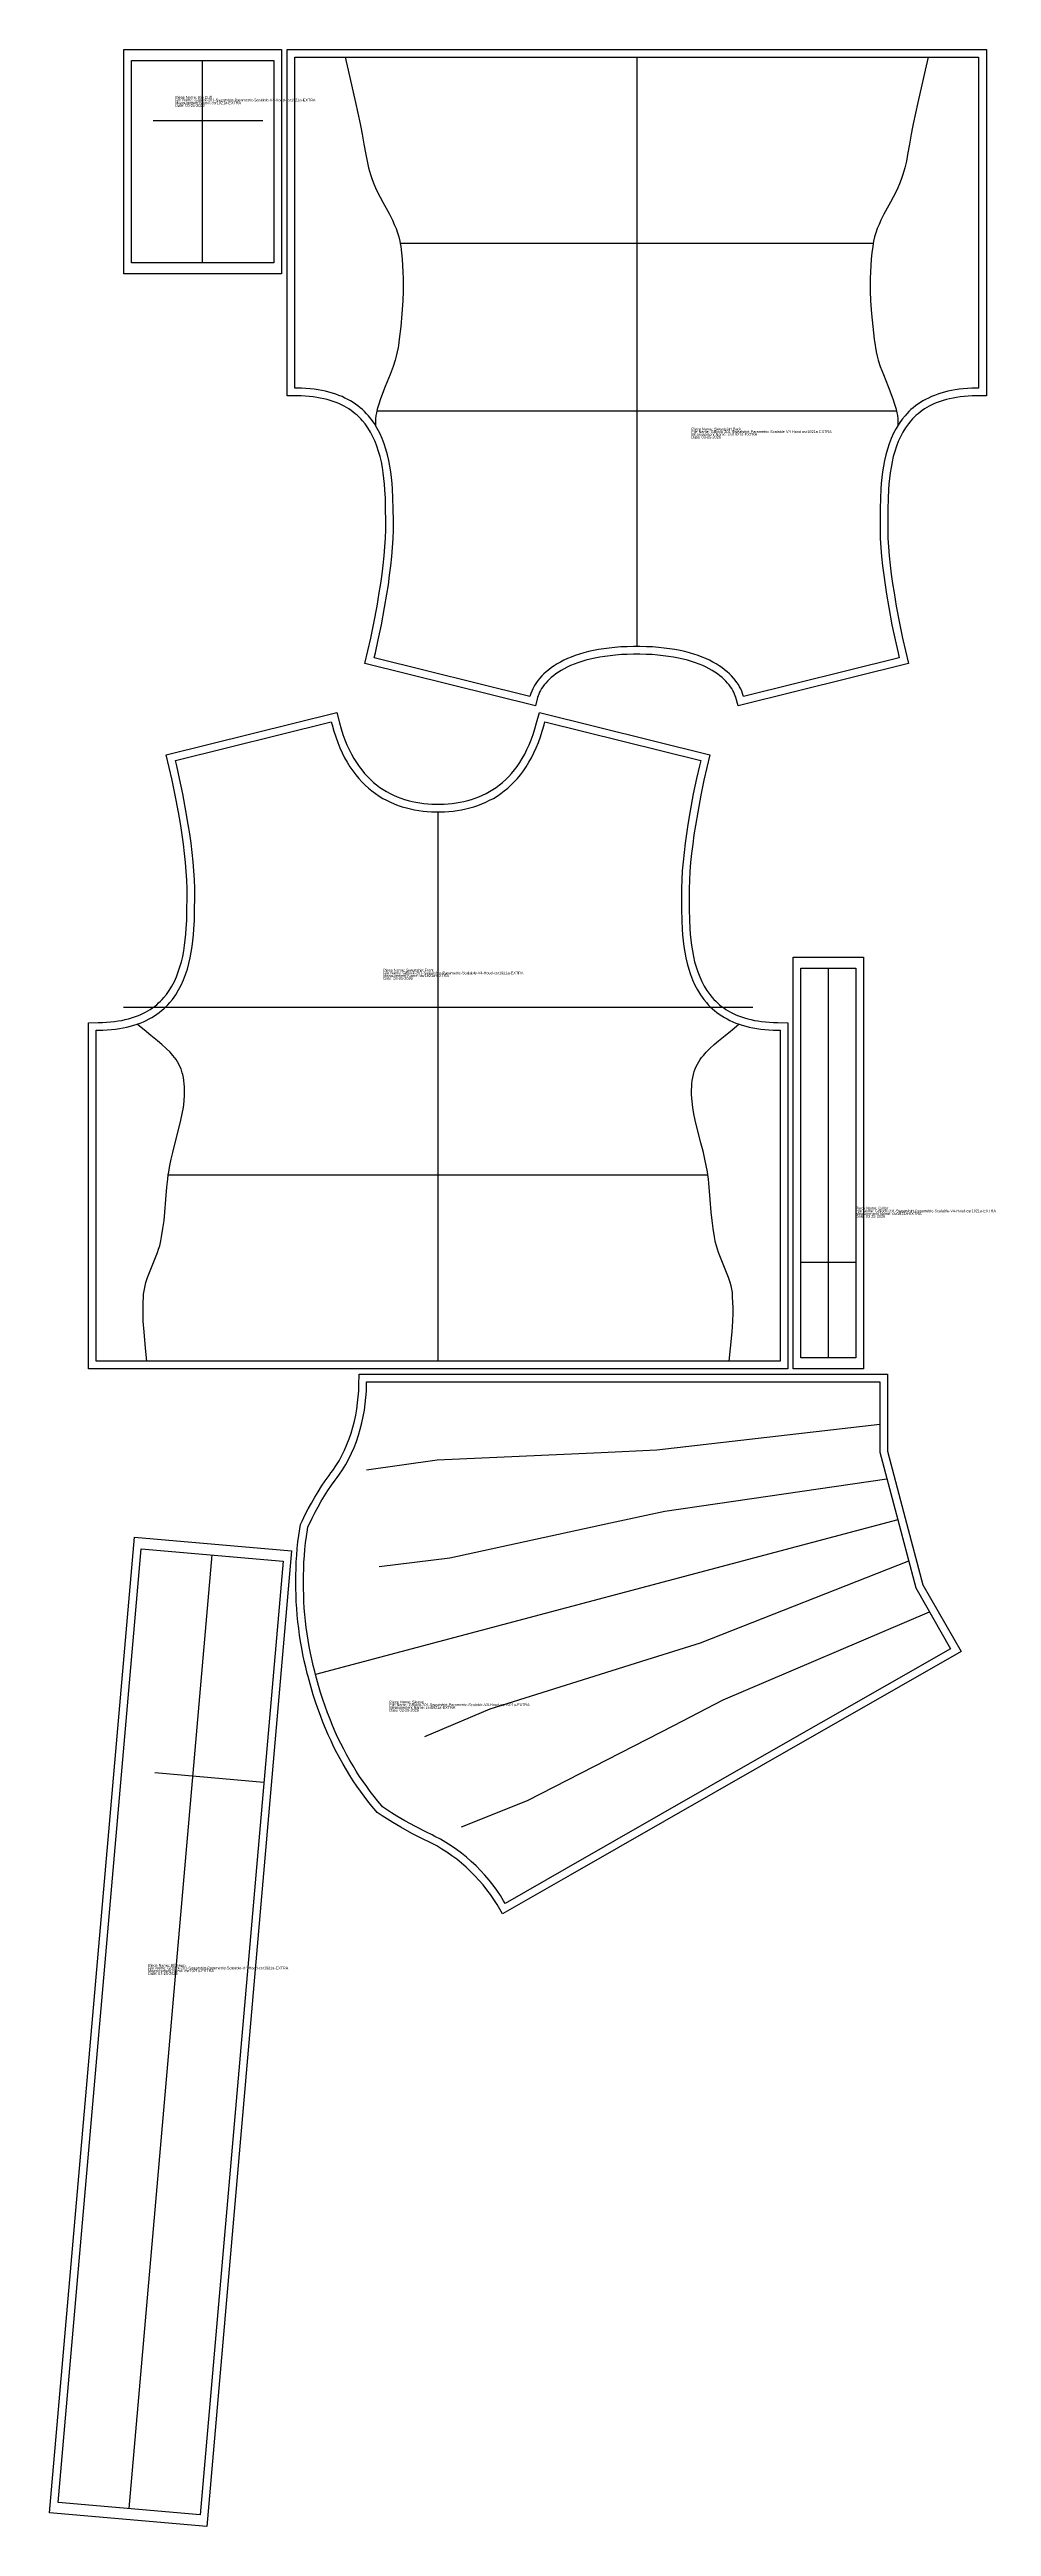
# Model space of a CAD drawing. Extents: x 48 to 908, y 0 to 2261.
import ezdxf

# ---------------------------------------------------------------- set-up
doc = ezdxf.new("R2010")
doc.units = 0
for name, color, linetype in [('1', 250, 'CONTINUOUS'), ('7', 250, 'CONTINUOUS'), ('8', 250, 'CONTINUOUS')]:
    doc.layers.add(name, color=color, linetype=linetype)

# ---------------------------------------------------------------- blocks, each defined once
blk = doc.blocks.new('SWEATSHIRT_BACK')
at = {"layer": '1'}
blk.add_lwpolyline([(903, 2260.9), (903, 2083.9), (903, 1944.9), (894, 1944.9), (890.1, 1944.8), (886.3, 1944.6), (882.7, 1944.3), (879.2, 1943.9), (875.8, 1943.4), (872.6, 1942.8), (869.5, 1942.1), (866.5, 1941.4), (863.6, 1940.6), (860.9, 1939.7), (858.2, 1938.7), (855.7, 1937.7), (853.2, 1936.5), (850.9, 1935.4), (848.7, 1934.1), (846.6, 1932.8), (844.5, 1931.4), (842.6, 1930), (840.7, 1928.5), (838.9, 1927), (837.2, 1925.4), (835.6, 1923.7), (834.1, 1922), (831.9, 1919.3), (829.2, 1915.6), (826.8, 1911.6), (824.6, 1907.5), (822.6, 1903.2), (820.9, 1898.7), (819.4, 1894.1), (818.1, 1889.3), (817, 1884.4), (816, 1879.5), (815.2, 1874.4), (814.6, 1869.3), (814.1, 1864.2), (813.7, 1859), (813.3, 1851.3), (813, 1841.1), (813, 1831.1), (813, 1826.4), (813, 1822.7), (813.2, 1815), (813.7, 1807), (814.4, 1798.7), (815.3, 1790.3), (816.3, 1781.9), (817.5, 1773.4), (818.8, 1765), (820.8, 1752.7), (823.7, 1737.3), (826.6, 1723.5), (829.2, 1711.9), (832, 1700.5), (676.4, 1661.8), (674.4, 1669.3), (673.9, 1670.9), (673.3, 1672.6), (672.6, 1674.2), (671.7, 1675.9), (670.7, 1677.5), (669.6, 1679.2), (668.3, 1680.9), (666.9, 1682.6), (665.4, 1684.3), (663.7, 1686), (661.9, 1687.7), (659.8, 1689.3), (657.7, 1691), (655.3, 1692.6), (652.8, 1694.1), (650.1, 1695.6), (647.3, 1697.1), (644.2, 1698.5), (641, 1699.8), (637.6, 1701.1), (634, 1702.3), (630.2, 1703.4), (626.2, 1704.5), (622, 1705.4), (617.6, 1706.3), (613, 1707), (608.2, 1707.6), (603.2, 1708.2), (598, 1708.6), (592.5, 1708.8), (586.8, 1709), (583.9, 1709), (581, 1709), (575.3, 1708.8), (569.9, 1708.6), (564.6, 1708.2), (559.6, 1707.6), (554.8, 1707), (550.2, 1706.3), (545.8, 1705.4), (541.6, 1704.5), (537.6, 1703.4), (533.8, 1702.3), (530.2, 1701.1), (526.8, 1699.8), (523.6, 1698.5), (520.5, 1697.1), (517.7, 1695.6), (515, 1694.1), (512.5, 1692.6), (510.2, 1691), (508, 1689.3), (506, 1687.7), (504.1, 1686), (502.4, 1684.3), (500.9, 1682.6), (499.5, 1680.9), (498.2, 1679.2), (497.1, 1677.5), (496.1, 1675.9), (495.3, 1674.2), (494.5, 1672.6), (493.9, 1670.9), (493.4, 1669.3), (491.5, 1661.8), (335.8, 1700.5), (338.6, 1711.9), (341.2, 1723.5), (344.1, 1737.3), (347, 1752.7), (349, 1765), (350.3, 1773.4), (351.5, 1781.9), (352.5, 1790.3), (353.4, 1798.7), (354.1, 1807), (354.6, 1815), (354.9, 1822.7), (354.9, 1826.4), (354.9, 1831.1), (354.8, 1841.1), (354.6, 1851.3), (354.1, 1859), (353.7, 1864.2), (353.2, 1869.3), (352.6, 1874.4), (351.8, 1879.5), (350.9, 1884.4), (349.7, 1889.3), (348.4, 1894.1), (346.9, 1898.7), (345.2, 1903.2), (343.2, 1907.5), (341.1, 1911.6), (338.6, 1915.6), (336, 1919.3), (333.8, 1922), (332.2, 1923.7), (330.6, 1925.4), (328.9, 1927), (327.1, 1928.5), (325.3, 1930), (323.3, 1931.4), (321.3, 1932.8), (319.1, 1934.1), (316.9, 1935.4), (314.6, 1936.5), (312.2, 1937.7), (309.6, 1938.7), (307, 1939.7), (304.2, 1940.6), (301.3, 1941.4), (298.3, 1942.1), (295.2, 1942.8), (292, 1943.4), (288.6, 1943.9), (285.1, 1944.3), (281.5, 1944.6), (277.7, 1944.8), (273.8, 1944.9), (264.8, 1944.9), (264.8, 2083.9), (264.8, 2260.9), (903, 2260.9)], close=True, dxfattribs=at)
at = {"layer": '7'}
blk.add_line((583.9, 2253.9), (583.9, 1716), dxfattribs=at)
at = {"layer": '8'}
blk.add_lwpolyline([(896, 2253.9), (896, 2083.9), (896, 1951.9), (893.9, 1951.9), (889.8, 1951.8), (885.9, 1951.5), (882, 1951.2), (878.3, 1950.8), (874.7, 1950.3), (871.3, 1949.7), (867.9, 1949), (864.7, 1948.2), (861.6, 1947.3), (858.6, 1946.3), (855.7, 1945.2), (852.9, 1944.1), (850.2, 1942.8), (847.6, 1941.5), (845.1, 1940.1), (842.8, 1938.7), (840.5, 1937.2), (838.3, 1935.6), (836.2, 1933.9), (834.2, 1932.2), (832.3, 1930.4), (830.5, 1928.5), (828.8, 1926.6), (826.3, 1923.6), (823.3, 1919.4), (820.7, 1915.1), (818.3, 1910.6), (816.2, 1905.9), (814.3, 1901), (812.7, 1896.1), (811.3, 1891), (810.1, 1885.9), (809.1, 1880.7), (808.3, 1875.4), (807.6, 1870.1), (807.1, 1864.8), (806.7, 1859.5), (806.3, 1851.6), (806, 1841.2), (806, 1831.2), (806, 1826.3), (806, 1822.5), (806.2, 1814.6), (806.7, 1806.5), (807.4, 1798.1), (808.3, 1789.6), (809.4, 1781), (810.6, 1772.4), (811.9, 1763.9), (814, 1751.5), (816.9, 1735.9), (819.8, 1722), (822.4, 1710.3), (823.6, 1705.6), (681.4, 1670.3), (681.1, 1671.2), (680.5, 1673.2), (679.8, 1675.2), (678.9, 1677.2), (677.8, 1679.2), (676.7, 1681.2), (675.3, 1683.2), (673.9, 1685.2), (672.2, 1687.2), (670.5, 1689.2), (668.5, 1691.1), (666.4, 1693), (664.2, 1694.8), (661.7, 1696.7), (659.2, 1698.4), (656.4, 1700.1), (653.5, 1701.8), (650.3, 1703.4), (647.1, 1704.9), (643.6, 1706.3), (639.9, 1707.7), (636.1, 1709), (632.1, 1710.2), (627.9, 1711.3), (623.5, 1712.3), (618.8, 1713.2), (614, 1713.9), (609, 1714.6), (603.8, 1715.1), (598.4, 1715.6), (592.8, 1715.8), (586.9, 1716), (583.9, 1716), (580.9, 1716), (575.1, 1715.8), (569.4, 1715.6), (564, 1715.1), (558.8, 1714.6), (553.8, 1713.9), (549, 1713.2), (544.4, 1712.3), (540, 1711.3), (535.8, 1710.2), (531.7, 1709), (527.9, 1707.7), (524.2, 1706.3), (520.8, 1704.9), (517.5, 1703.4), (514.4, 1701.8), (511.4, 1700.1), (508.7, 1698.4), (506.1, 1696.7), (503.7, 1694.8), (501.4, 1693), (499.3, 1691.1), (497.4, 1689.2), (495.6, 1687.2), (494, 1685.2), (492.5, 1683.2), (491.2, 1681.2), (490, 1679.2), (489, 1677.2), (488.1, 1675.2), (487.3, 1673.2), (486.7, 1671.2), (486.4, 1670.3), (344.3, 1705.6), (345.4, 1710.3), (348.1, 1722), (351, 1735.9), (353.9, 1751.5), (356, 1763.9), (357.3, 1772.4), (358.4, 1781), (359.5, 1789.6), (360.4, 1798.1), (361.1, 1806.5), (361.6, 1814.6), (361.9, 1822.5), (361.9, 1826.3), (361.9, 1831.2), (361.8, 1841.2), (361.5, 1851.6), (361.1, 1859.5), (360.7, 1864.8), (360.2, 1870.1), (359.5, 1875.4), (358.7, 1880.7), (357.7, 1885.9), (356.5, 1891), (355.1, 1896.1), (353.5, 1901), (351.7, 1905.9), (349.5, 1910.6), (347.2, 1915.1), (344.5, 1919.4), (341.5, 1923.6), (339.1, 1926.6), (337.3, 1928.5), (335.5, 1930.4), (333.6, 1932.2), (331.6, 1933.9), (329.5, 1935.6), (327.3, 1937.2), (325.1, 1938.7), (322.7, 1940.1), (320.2, 1941.5), (317.6, 1942.8), (315, 1944.1), (312.2, 1945.2), (309.3, 1946.3), (306.3, 1947.3), (303.1, 1948.2), (299.9, 1949), (296.6, 1949.7), (293.1, 1950.3), (289.5, 1950.8), (285.8, 1951.2), (282, 1951.5), (278, 1951.8), (273.9, 1951.9), (271.8, 1951.9), (271.8, 2083.9), (271.8, 2253.9)], close=True, dxfattribs=at)
for points in [[(317.9, 2253.9), (317.9, 2253.9), (320.5, 2242), (327.2, 2212.4), (331.5, 2192.9), (332.2, 2189.9), (333.3, 2183.7), (334.9, 2174.5), (336.6, 2165.2), (337.8, 2159), (339.3, 2152.9), (340.9, 2146.9), (341.9, 2144), (342.5, 2142.1), (344, 2138.3), (345.7, 2134.5), (347.5, 2130.8), (352.3, 2121.6), (358.3, 2110.6), (361, 2105), (362.7, 2101.3), (364.3, 2097.5), (365.7, 2093.7), (366.9, 2089.8), (367.8, 2085.9), (368.1, 2083.9), (368.6, 2081), (369.3, 2075.3), (369.9, 2069.5), (370.3, 2063.7), (370.6, 2057.9), (370.8, 2052), (370.8, 2046.1), (370.8, 2040.3), (370.5, 2031.4), (369.7, 2019.7), (368.6, 2008), (367.2, 1996.4), (366.4, 1990.7), (366.1, 1988.8), (365.4, 1984.9), (364.5, 1981.1), (363.4, 1977.4), (361.6, 1971.7), (358.9, 1964.3), (354.4, 1953.2), (350.2, 1942.1), (348.3, 1936.4), (347.2, 1932.7), (346.8, 1930.8), (346.5, 1929.4), (346, 1926.7), (345.7, 1923.9), (345.5, 1921.1), (345.5, 1917.7), (345.5, 1917.7)], [(850, 2253.9), (850, 2253.9), (847.3, 2242), (840.6, 2212.4), (836.3, 2192.9), (835.7, 2189.9), (834.5, 2183.7), (832.9, 2174.5), (831.2, 2165.2), (830, 2159), (828.6, 2152.9), (826.9, 2146.9), (826, 2144), (825.3, 2142.1), (823.8, 2138.3), (822.2, 2134.5), (820.4, 2130.8), (815.5, 2121.6), (809.6, 2110.6), (806.8, 2105), (805.1, 2101.3), (803.5, 2097.5), (802.1, 2093.7), (801, 2089.8), (800.1, 2085.9), (799.7, 2083.9), (799.3, 2081), (798.5, 2075.3), (797.9, 2069.5), (797.5, 2063.7), (797.2, 2057.9), (797, 2052), (797, 2046.1), (797.1, 2040.3), (797.4, 2031.4), (798.1, 2019.7), (799.3, 2008), (800.6, 1996.4), (801.4, 1990.7), (801.7, 1988.8), (802.4, 1984.9), (803.3, 1981.1), (804.4, 1977.4), (806.2, 1971.7), (809, 1964.3), (813.4, 1953.2), (817.7, 1942.1), (819.5, 1936.4), (820.6, 1932.7), (821.1, 1930.8), (821.4, 1929.4), (821.9, 1926.7), (822.1, 1923.9), (822.3, 1921.1), (822.3, 1917.7), (822.3, 1917.7)], [(799.7, 2083.9), (368.1, 2083.9)], [(821.1, 1930.8), (346.8, 1930.8)]]:
    blk.add_lwpolyline(points, dxfattribs=at)
at = {"layer": '1'}
for s, p in [('Piece Name: Sweatshirt Back', (633.9, 1913.3)), ('File Name: GBlock-201-Sweatshirt-Parametric-Scalable-V4-Hood-csr1921a-EXTRA', (633.9, 1910.8)), ('Measurement Name: csr1921a-EXTRA', (633.9, 1908.3)), ('Date: 03-25-2026', (633.9, 1905.8))]:
    blk.add_text(s, height=2.5, dxfattribs=at).set_placement(p)
blk = doc.blocks.new('SWEATSHIRT_FRONT')
at = {"layer": '1'}
blk.add_lwpolyline([(83.5, 1056.7), (83.5, 1233.7), (83.5, 1372.6), (92.5, 1372.7), (96.4, 1372.8), (100.2, 1373), (103.8, 1373.3), (107.3, 1373.7), (110.7, 1374.2), (114, 1374.7), (117.1, 1375.4), (120.1, 1376.1), (122.9, 1377), (125.7, 1377.9), (128.4, 1378.8), (130.9, 1379.9), (133.3, 1381), (135.6, 1382.2), (137.9, 1383.4), (140, 1384.7), (142, 1386.1), (144, 1387.5), (145.9, 1389), (147.6, 1390.6), (149.3, 1392.2), (151, 1393.8), (152.5, 1395.5), (154.7, 1398.2), (157.4, 1402), (159.8, 1405.9), (162, 1410.1), (163.9, 1414.4), (165.6, 1418.9), (167.1, 1423.5), (168.5, 1428.2), (169.6, 1433.1), (170.5, 1438.1), (171.3, 1443.1), (172, 1448.2), (172.5, 1453.4), (172.9, 1458.5), (173.3, 1466.2), (173.5, 1476.5), (173.6, 1486.4), (173.6, 1491.2), (173.6, 1494.9), (173.3, 1502.6), (172.8, 1510.6), (172.1, 1518.8), (171.3, 1527.2), (170.2, 1535.7), (169.1, 1544.1), (167.8, 1552.5), (165.7, 1564.8), (162.8, 1580.2), (160, 1594), (157.3, 1605.6), (154.5, 1617), (310.2, 1655.8), (312.7, 1646.2), (314.2, 1640.9), (315.8, 1635.8), (317.6, 1630.9), (319.5, 1626.3), (321.5, 1622), (323.6, 1617.8), (325.8, 1613.9), (328.1, 1610.1), (330.5, 1606.6), (333, 1603.3), (335.5, 1600.2), (338.2, 1597.3), (340.9, 1594.6), (343.7, 1592), (346.6, 1589.6), (349.6, 1587.4), (352.6, 1585.4), (355.7, 1583.5), (358.8, 1581.8), (362, 1580.2), (365.3, 1578.8), (368.7, 1577.5), (372.1, 1576.4), (375.5, 1575.4), (379, 1574.5), (382.5, 1573.8), (386.1, 1573.2), (389.7, 1572.7), (393.4, 1572.3), (397.1, 1572.1), (400.8, 1572), (402.6, 1572), (404.5, 1572), (408.2, 1572.1), (411.9, 1572.3), (415.6, 1572.7), (419.2, 1573.2), (422.8, 1573.8), (426.3, 1574.5), (429.8, 1575.4), (433.2, 1576.4), (436.6, 1577.5), (440, 1578.8), (443.2, 1580.2), (446.5, 1581.8), (449.6, 1583.5), (452.7, 1585.4), (455.7, 1587.4), (458.7, 1589.6), (461.6, 1592), (464.4, 1594.6), (467.1, 1597.3), (469.8, 1600.2), (472.3, 1603.3), (474.8, 1606.6), (477.2, 1610.1), (479.5, 1613.9), (481.7, 1617.8), (483.8, 1622), (485.8, 1626.3), (487.7, 1630.9), (489.5, 1635.8), (491.1, 1640.9), (492.6, 1646.2), (495.1, 1655.8), (650.8, 1617), (648, 1605.6), (645.3, 1594), (642.5, 1580.2), (639.6, 1564.8), (637.5, 1552.5), (636.2, 1544.1), (635.1, 1535.7), (634, 1527.2), (633.1, 1518.8), (632.5, 1510.6), (632, 1502.6), (631.7, 1494.9), (631.7, 1491.2), (631.7, 1486.4), (631.8, 1476.5), (632, 1466.2), (632.4, 1458.5), (632.8, 1453.4), (633.3, 1448.2), (634, 1443.1), (634.8, 1438.1), (635.7, 1433.1), (636.8, 1428.2), (638.1, 1423.5), (639.7, 1418.9), (641.4, 1414.4), (643.3, 1410.1), (645.5, 1405.9), (647.9, 1402), (650.6, 1398.2), (652.8, 1395.5), (654.3, 1393.8), (656, 1392.2), (657.7, 1390.6), (659.4, 1389), (661.3, 1387.5), (663.3, 1386.1), (665.3, 1384.7), (667.4, 1383.4), (669.6, 1382.2), (672, 1381), (674.4, 1379.9), (676.9, 1378.8), (679.6, 1377.9), (682.3, 1377), (685.2, 1376.1), (688.2, 1375.4), (691.3, 1374.7), (694.6, 1374.2), (697.9, 1373.7), (701.4, 1373.3), (705.1, 1373), (708.8, 1372.8), (712.8, 1372.7), (721.8, 1372.6), (721.8, 1233.7), (721.8, 1056.7), (83.5, 1056.7)], close=True, dxfattribs=at)
at = {"layer": '7'}
blk.add_line((402.6, 1063.7), (402.6, 1565), dxfattribs=at)
at = {"layer": '8'}
blk.add_lwpolyline([(90.5, 1063.7), (90.5, 1233.7), (90.5, 1365.7), (92.6, 1365.7), (96.7, 1365.8), (100.7, 1366), (104.5, 1366.3), (108.2, 1366.7), (111.8, 1367.3), (115.3, 1367.9), (118.6, 1368.6), (121.9, 1369.4), (125, 1370.3), (128, 1371.3), (130.9, 1372.3), (133.7, 1373.5), (136.4, 1374.7), (138.9, 1376), (141.4, 1377.4), (143.8, 1378.9), (146.1, 1380.4), (148.2, 1382), (150.3, 1383.7), (152.3, 1385.4), (154.2, 1387.2), (156.1, 1389), (157.8, 1391), (160.2, 1393.9), (163.2, 1398.1), (165.9, 1402.5), (168.3, 1407), (170.4, 1411.7), (172.2, 1416.5), (173.9, 1421.5), (175.2, 1426.5), (176.4, 1431.7), (177.4, 1436.9), (178.3, 1442.1), (178.9, 1447.4), (179.5, 1452.7), (179.9, 1458), (180.3, 1466), (180.5, 1476.3), (180.6, 1486.4), (180.6, 1491.2), (180.6, 1495), (180.3, 1502.9), (179.8, 1511.1), (179.1, 1519.5), (178.2, 1528), (177.2, 1536.6), (176, 1545.1), (174.7, 1553.6), (172.6, 1566), (169.7, 1581.6), (166.8, 1595.5), (164.1, 1607.2), (163, 1611.9), (305.2, 1647.3), (305.9, 1644.4), (307.5, 1638.8), (309.2, 1633.5), (311.1, 1628.4), (313, 1623.6), (315.2, 1618.9), (317.4, 1614.5), (319.7, 1610.3), (322.2, 1606.3), (324.8, 1602.6), (327.5, 1599), (330.2, 1595.6), (333.1, 1592.5), (336.1, 1589.5), (339.1, 1586.7), (342.3, 1584.1), (345.5, 1581.7), (348.8, 1579.5), (352.2, 1577.4), (355.6, 1575.6), (359.1, 1573.9), (362.7, 1572.3), (366.3, 1570.9), (370, 1569.7), (373.7, 1568.6), (377.4, 1567.7), (381.2, 1566.9), (385.1, 1566.2), (388.9, 1565.7), (392.8, 1565.4), (396.7, 1565.1), (400.7, 1565), (402.6, 1565), (404.6, 1565), (408.6, 1565.1), (412.5, 1565.4), (416.4, 1565.7), (420.2, 1566.2), (424.1, 1566.9), (427.9, 1567.7), (431.6, 1568.6), (435.3, 1569.7), (439, 1570.9), (442.6, 1572.3), (446.2, 1573.9), (449.7, 1575.6), (453.1, 1577.4), (456.5, 1579.5), (459.8, 1581.7), (463, 1584.1), (466.2, 1586.7), (469.2, 1589.5), (472.2, 1592.5), (475.1, 1595.6), (477.8, 1599), (480.5, 1602.6), (483.1, 1606.3), (485.6, 1610.3), (487.9, 1614.5), (490.1, 1618.9), (492.2, 1623.6), (494.2, 1628.4), (496.1, 1633.5), (497.8, 1638.8), (499.4, 1644.4), (500.1, 1647.3), (642.3, 1611.9), (641.2, 1607.2), (638.5, 1595.5), (635.6, 1581.6), (632.7, 1566), (630.6, 1553.6), (629.3, 1545.1), (628.1, 1536.6), (627.1, 1528), (626.2, 1519.5), (625.5, 1511.1), (625, 1502.9), (624.7, 1495), (624.7, 1491.2), (624.7, 1486.4), (624.8, 1476.3), (625, 1466), (625.4, 1458), (625.8, 1452.7), (626.4, 1447.4), (627, 1442.1), (627.9, 1436.9), (628.9, 1431.7), (630, 1426.5), (631.4, 1421.5), (633.1, 1416.5), (634.9, 1411.7), (637, 1407), (639.4, 1402.5), (642.1, 1398.1), (645.1, 1393.9), (647.5, 1391), (649.2, 1389), (651.1, 1387.2), (653, 1385.4), (655, 1383.7), (657, 1382), (659.2, 1380.4), (661.5, 1378.9), (663.9, 1377.4), (666.4, 1376), (668.9, 1374.7), (671.6, 1373.5), (674.4, 1372.3), (677.3, 1371.3), (680.3, 1370.3), (683.4, 1369.4), (686.7, 1368.6), (690, 1367.9), (693.5, 1367.3), (697.1, 1366.7), (700.8, 1366.3), (704.6, 1366), (708.6, 1365.8), (712.7, 1365.7), (714.8, 1365.7), (714.8, 1233.7), (714.8, 1063.7)], close=True, dxfattribs=at)
for points in [[(115.5, 1386.8), (689.8, 1386.8)], [(137, 1063.7), (137, 1063.7), (135.7, 1075.6), (134.3, 1090.4), (133.6, 1100.2), (133.4, 1107.6), (133.4, 1112.5), (133.5, 1117.4), (133.7, 1122.2), (133.9, 1124.7), (134.1, 1126.2), (134.6, 1129.4), (135.3, 1132.5), (136.1, 1135.6), (137.6, 1140.1), (139.9, 1146.2), (142.3, 1152.2), (144.8, 1158.3), (146.6, 1162.8), (147.6, 1165.8), (148.6, 1168.9), (149.4, 1172), (149.7, 1173.6), (150.4, 1177.2), (151.6, 1184.7), (152.6, 1192.2), (153.3, 1199.7), (154.3, 1211.1), (155.2, 1222.4), (156, 1229.9), (156.4, 1233.7), (156.8, 1236.5), (157.8, 1242.4), (159.1, 1248.2), (160.5, 1254.1), (162.8, 1262.9), (165.9, 1274.7), (168, 1283.5), (169.2, 1289.4), (170.2, 1295.2), (170.9, 1301.1), (171.3, 1306.9), (171.3, 1311.2), (171.2, 1314.1), (171, 1316.9), (170.6, 1319.8), (170.2, 1322.6), (169.6, 1325.4), (169.2, 1326.9), (168.9, 1328), (168.1, 1330.4), (167.1, 1332.6), (166, 1334.8), (164.8, 1336.9), (163.5, 1338.9), (162.1, 1340.9), (160.5, 1342.8), (158.1, 1345.6), (154.5, 1349.2), (150.6, 1352.7), (146.6, 1356), (140.4, 1361), (134.3, 1366), (130.3, 1369.4), (128.2, 1371.3), (128.2, 1371.3)], [(668.3, 1063.7), (668.3, 1063.7), (669.6, 1075.6), (671, 1090.4), (671.6, 1100.2), (671.9, 1107.6), (671.9, 1112.5), (671.8, 1117.4), (671.5, 1122.2), (671.3, 1124.7), (671.2, 1126.2), (670.7, 1129.4), (670, 1132.5), (669.2, 1135.6), (667.7, 1140.1), (665.4, 1146.2), (662.9, 1152.2), (660.5, 1158.3), (658.7, 1162.8), (657.7, 1165.8), (656.7, 1168.9), (655.9, 1172), (655.6, 1173.6), (654.9, 1177.2), (653.7, 1184.7), (652.7, 1192.2), (652, 1199.7), (651, 1211.1), (650.1, 1222.4), (649.3, 1229.9), (648.8, 1233.7), (648.5, 1236.5), (647.4, 1242.4), (646.2, 1248.2), (644.8, 1254.1), (642.5, 1262.9), (639.4, 1274.7), (637.3, 1283.5), (636.1, 1289.4), (635.1, 1295.2), (634.4, 1301.1), (634, 1306.9), (634, 1311.2), (634.1, 1314.1), (634.3, 1316.9), (634.6, 1319.8), (635.1, 1322.6), (635.7, 1325.4), (636.1, 1326.9), (636.4, 1328), (637.2, 1330.4), (638.2, 1332.6), (639.3, 1334.8), (640.5, 1336.9), (641.8, 1338.9), (643.2, 1340.9), (644.8, 1342.8), (647.2, 1345.6), (650.8, 1349.2), (654.7, 1352.7), (658.7, 1356), (664.8, 1361), (671, 1366), (675, 1369.4), (677.1, 1371.3), (677.1, 1371.3)], [(156.4, 1233.7), (648.8, 1233.7)]]:
    blk.add_lwpolyline(points, dxfattribs=at)
at = {"layer": '1'}
for s, p in [('Piece Name: Sweatshirt Front', (352.6, 1419.3)), ('File Name: GBlock-201-Sweatshirt-Parametric-Scalable-V4-Hood-csr1921a-EXTRA', (352.6, 1416.8)), ('Measurement Name: csr1921a-EXTRA', (352.6, 1414.3)), ('Date: 03-25-2026', (352.6, 1411.8))]:
    blk.add_text(s, height=2.5, dxfattribs=at).set_placement(p)
blk = doc.blocks.new('RIB_CUFF')
at = {"layer": '1'}
blk.add_lwpolyline([(115.8, 2260.9), (259.8, 2260.9), (259.8, 2056.1), (115.8, 2056.1), (115.8, 2260.9)], close=True, dxfattribs=at)
at = {"layer": '7'}
blk.add_line((142.6, 2196.1), (242.6, 2196.1), dxfattribs=at)
at = {"layer": '8'}
blk.add_lwpolyline([(252.8, 2250.9), (252.8, 2066.1), (122.8, 2066.1), (122.8, 2250.9)], close=True, dxfattribs=at)
blk.add_lwpolyline([(187.8, 2066.1), (187.8, 2250.9)], dxfattribs=at)
at = {"layer": '1'}
for s, p in [('Piece Name: Rib Cuff', (162.8, 2216)), ('File Name: GBlock-201-Sweatshirt-Parametric-Scalable-V4-Hood-csr1921a-EXTRA', (162.8, 2213.5)), ('Measurement Name: csr1921a-EXTRA', (162.8, 2211)), ('Date: 03-25-2026', (162.8, 2208.5))]:
    blk.add_text(s, height=2.5, dxfattribs=at).set_placement(p)
blk = doc.blocks.new('COLLAR')
at = {"layer": '1'}
blk.add_lwpolyline([(726.8, 1056.7), (726.8, 1432.5), (790.8, 1432.5), (790.8, 1056.7), (726.8, 1056.7)], close=True, dxfattribs=at)
at = {"layer": '7'}
blk.add_line((783.9, 1153.8), (733.7, 1153.8), dxfattribs=at)
at = {"layer": '8'}
blk.add_lwpolyline([(733.8, 1422.5), (783.8, 1422.5), (783.8, 1066.7), (733.8, 1066.7)], close=True, dxfattribs=at)
blk.add_lwpolyline([(758.8, 1422.5), (758.8, 1066.7)], dxfattribs=at)
at = {"layer": '1'}
for s, p in [('Piece Name: Collar', (783.8, 1202.1)), ('File Name: GBlock-201-Sweatshirt-Parametric-Scalable-V4-Hood-csr1921a-EXTRA', (783.8, 1199.6)), ('Measurement Name: csr1921a-EXTRA', (783.8, 1197.1)), ('Date: 03-25-2026', (783.8, 1194.6))]:
    blk.add_text(s, height=2.5, dxfattribs=at).set_placement(p)
blk = doc.blocks.new('SLEEVE')
at = {"layer": '1'}
blk.add_lwpolyline([(845.1, 859.5), (880, 798.6), (697.4, 694.2), (653.3, 669), (523.1, 594.6), (461.3, 559.3), (456.5, 567.6), (453.6, 572.2), (450.5, 576.8), (447.2, 581.2), (443.8, 585.6), (440.1, 589.8), (436.3, 593.9), (432.4, 597.9), (428.3, 601.8), (424.1, 605.5), (419.8, 609), (415.3, 612.3), (410.8, 615.5), (406.1, 618.4), (401.4, 621.2), (396.6, 623.7), (394.2, 624.9), (389, 627.4), (378.7, 632.6), (368.7, 638.2), (361.3, 642.5), (356.5, 645.6), (351.7, 648.7), (347.2, 651.7), (345.9, 653.3), (342.2, 657.6), (338.7, 662.1), (335.2, 666.6), (331.8, 671.2), (328.5, 675.9), (325.3, 680.7), (322.1, 685.6), (319.1, 690.6), (316.1, 695.7), (313.2, 700.8), (310.4, 706.1), (307.6, 711.5), (305, 717.1), (302.4, 722.7), (300, 728.5), (297.6, 734.3), (295.3, 740.3), (293, 746.5), (290.9, 752.7), (288.8, 759.1), (286.8, 765.7), (285, 772.4), (284, 775.8), (283.3, 778.6), (281.9, 784.3), (280.6, 790.1), (279.3, 795.9), (278.2, 801.8), (277.2, 807.7), (276.3, 813.7), (275.5, 819.7), (274.8, 825.7), (274.2, 831.7), (273.7, 837.8), (273.3, 843.9), (273, 850), (272.8, 856.1), (272.7, 862.2), (272.8, 868.3), (273, 874.4), (273.3, 880.5), (273.7, 886.6), (274.2, 892.6), (274.8, 898.7), (275.6, 904.7), (276.5, 910.7), (277.2, 914.6), (278.8, 918.2), (281.5, 923.6), (284.2, 929), (287.1, 934.2), (290.1, 939.4), (293.2, 944.5), (296.4, 949.6), (299.7, 954.5), (303.2, 959.3), (304.9, 961.7), (306.5, 963.8), (309.5, 968.2), (312.3, 972.8), (314.9, 977.6), (317.3, 982.5), (319.5, 987.6), (321.5, 992.8), (323.3, 998.1), (324.9, 1003.5), (326.3, 1008.9), (327.5, 1014.4), (328.5, 1020), (329.2, 1025.5), (329.8, 1031), (330.2, 1036.6), (330.4, 1042), (330.5, 1051.7), (401.7, 1051.7), (546.7, 1051.7), (597.8, 1051.7), (812.7, 1051.7), (812.7, 981.6), (828.9, 920.5), (845.1, 859.5)], close=True, dxfattribs=at)
at = {"layer": '7'}
blk.add_line((822.2, 918.7), (290.8, 777.6), dxfattribs=at)
at = {"layer": '8'}
blk.add_lwpolyline([(838.6, 856.8), (870.4, 801.2), (693.9, 700.3), (649.8, 675.1), (519.7, 600.7), (463.9, 568.8), (462.5, 571.2), (459.5, 576.1), (456.2, 580.8), (452.8, 585.5), (449.2, 590), (445.4, 594.5), (441.4, 598.8), (437.3, 602.9), (433, 606.9), (428.6, 610.8), (424.1, 614.5), (419.4, 618), (414.6, 621.3), (409.8, 624.4), (404.8, 627.3), (399.8, 629.9), (397.2, 631.2), (392.1, 633.7), (382, 638.8), (372.2, 644.2), (365, 648.5), (360.3, 651.5), (355.6, 654.5), (351.9, 657), (351.2, 657.8), (347.7, 662.1), (344.2, 666.4), (340.8, 670.8), (337.5, 675.3), (334.3, 679.9), (331.1, 684.6), (328, 689.3), (325.1, 694.2), (322.2, 699.1), (319.3, 704.2), (316.6, 709.4), (313.9, 714.6), (311.3, 720), (308.8, 725.5), (306.4, 731.2), (304.1, 736.9), (301.8, 742.8), (299.6, 748.8), (297.5, 754.9), (295.5, 761.2), (293.6, 767.7), (291.7, 774.2), (290.8, 777.6), (290.1, 780.3), (288.7, 785.9), (287.4, 791.6), (286.2, 797.3), (285.1, 803.1), (284.1, 808.9), (283.2, 814.7), (282.4, 820.5), (281.7, 826.4), (281.1, 832.4), (280.6, 838.3), (280.2, 844.2), (280, 850.2), (279.8, 856.2), (279.7, 862.2), (279.8, 868.1), (280, 874.1), (280.3, 880.1), (280.7, 886), (281.2, 891.9), (281.8, 897.9), (282.6, 903.7), (283.4, 909.6), (283.9, 912.5), (285.2, 915.2), (287.7, 920.5), (290.4, 925.7), (293.2, 930.8), (296.1, 935.9), (299.1, 940.8), (302.2, 945.7), (305.5, 950.5), (308.8, 955.2), (310.5, 957.5), (312.2, 959.7), (315.4, 964.4), (318.4, 969.3), (321.1, 974.4), (323.7, 979.6), (326, 985), (328.1, 990.4), (330, 996), (331.6, 1001.6), (333.1, 1007.3), (334.3, 1013.1), (335.4, 1018.9), (336.2, 1024.6), (336.8, 1030.4), (337.2, 1036.2), (337.4, 1041.9), (337.4, 1044.7), (401.7, 1044.7), (551.6, 1044.7), (602.4, 1044.7), (805.7, 1044.7), (805.7, 980.7), (822.2, 918.7)], close=True, dxfattribs=at)
for points in [[(805.7, 1005.9), (602.4, 982.3), (551.6, 980.1), (401.7, 973.3), (337.4, 964.2)], [(348.9, 876.3), (413.3, 884.1), (560, 916), (609.6, 926.9), (812.2, 956.3)], [(832.1, 881.2), (641.7, 806.2), (593.2, 791), (450, 745.9), (390.3, 720.7)], [(423.9, 638.7), (484.2, 662.7), (617.7, 731.2), (662.9, 754.5), (851.1, 834.9)]]:
    blk.add_lwpolyline(points, dxfattribs=at)
at = {"layer": '1'}
for s, p in [('Piece Name: Sleeve', (358.3, 751.3)), ('File Name: GBlock-201-Sweatshirt-Parametric-Scalable-V4-Hood-csr1921a-EXTRA', (358.3, 748.8)), ('Measurement Name: csr1921a-EXTRA', (358.3, 746.3)), ('Date: 03-25-2026', (358.3, 743.8))]:
    blk.add_text(s, height=2.5, dxfattribs=at).set_placement(p)
blk = doc.blocks.new('RIB_HEM')
at = {"layer": '1'}
blk.add_lwpolyline([(48.1, 12.5), (125.5, 903.1), (269, 890.6), (191.5, 0.1), (48.1, 12.5)], close=True, dxfattribs=at)
at = {"layer": '7'}
blk.add_line((144.1, 688.1), (243.7, 679.5), dxfattribs=at)
at = {"layer": '8'}
blk.add_lwpolyline([(131.7, 892.5), (261.2, 881.2), (185.4, 10.6), (55.9, 21.9)], close=True, dxfattribs=at)
blk.add_lwpolyline([(120.7, 16.3), (196.4, 886.9)], dxfattribs=at)
at = {"layer": '1'}
for s, p in [('Piece Name: Rib Hem', (138, 511)), ('File Name: GBlock-201-Sweatshirt-Parametric-Scalable-V4-Hood-csr1921a-EXTRA', (138, 508.5)), ('Measurement Name: csr1921a-EXTRA', (138, 506)), ('Date: 03-25-2026', (138, 503.5))]:
    blk.add_text(s, height=2.5, dxfattribs=at).set_placement(p)

msp = doc.modelspace()

# ---------------------------------------------------------------- block references
at = {"layer": '1'}
for name in ['RIB_CUFF', 'SWEATSHIRT_BACK', 'SWEATSHIRT_FRONT', 'COLLAR', 'SLEEVE', 'RIB_HEM']:
    msp.add_blockref(name, (0, 0), dxfattribs=at)

doc.saveas('drawing.dxf')
